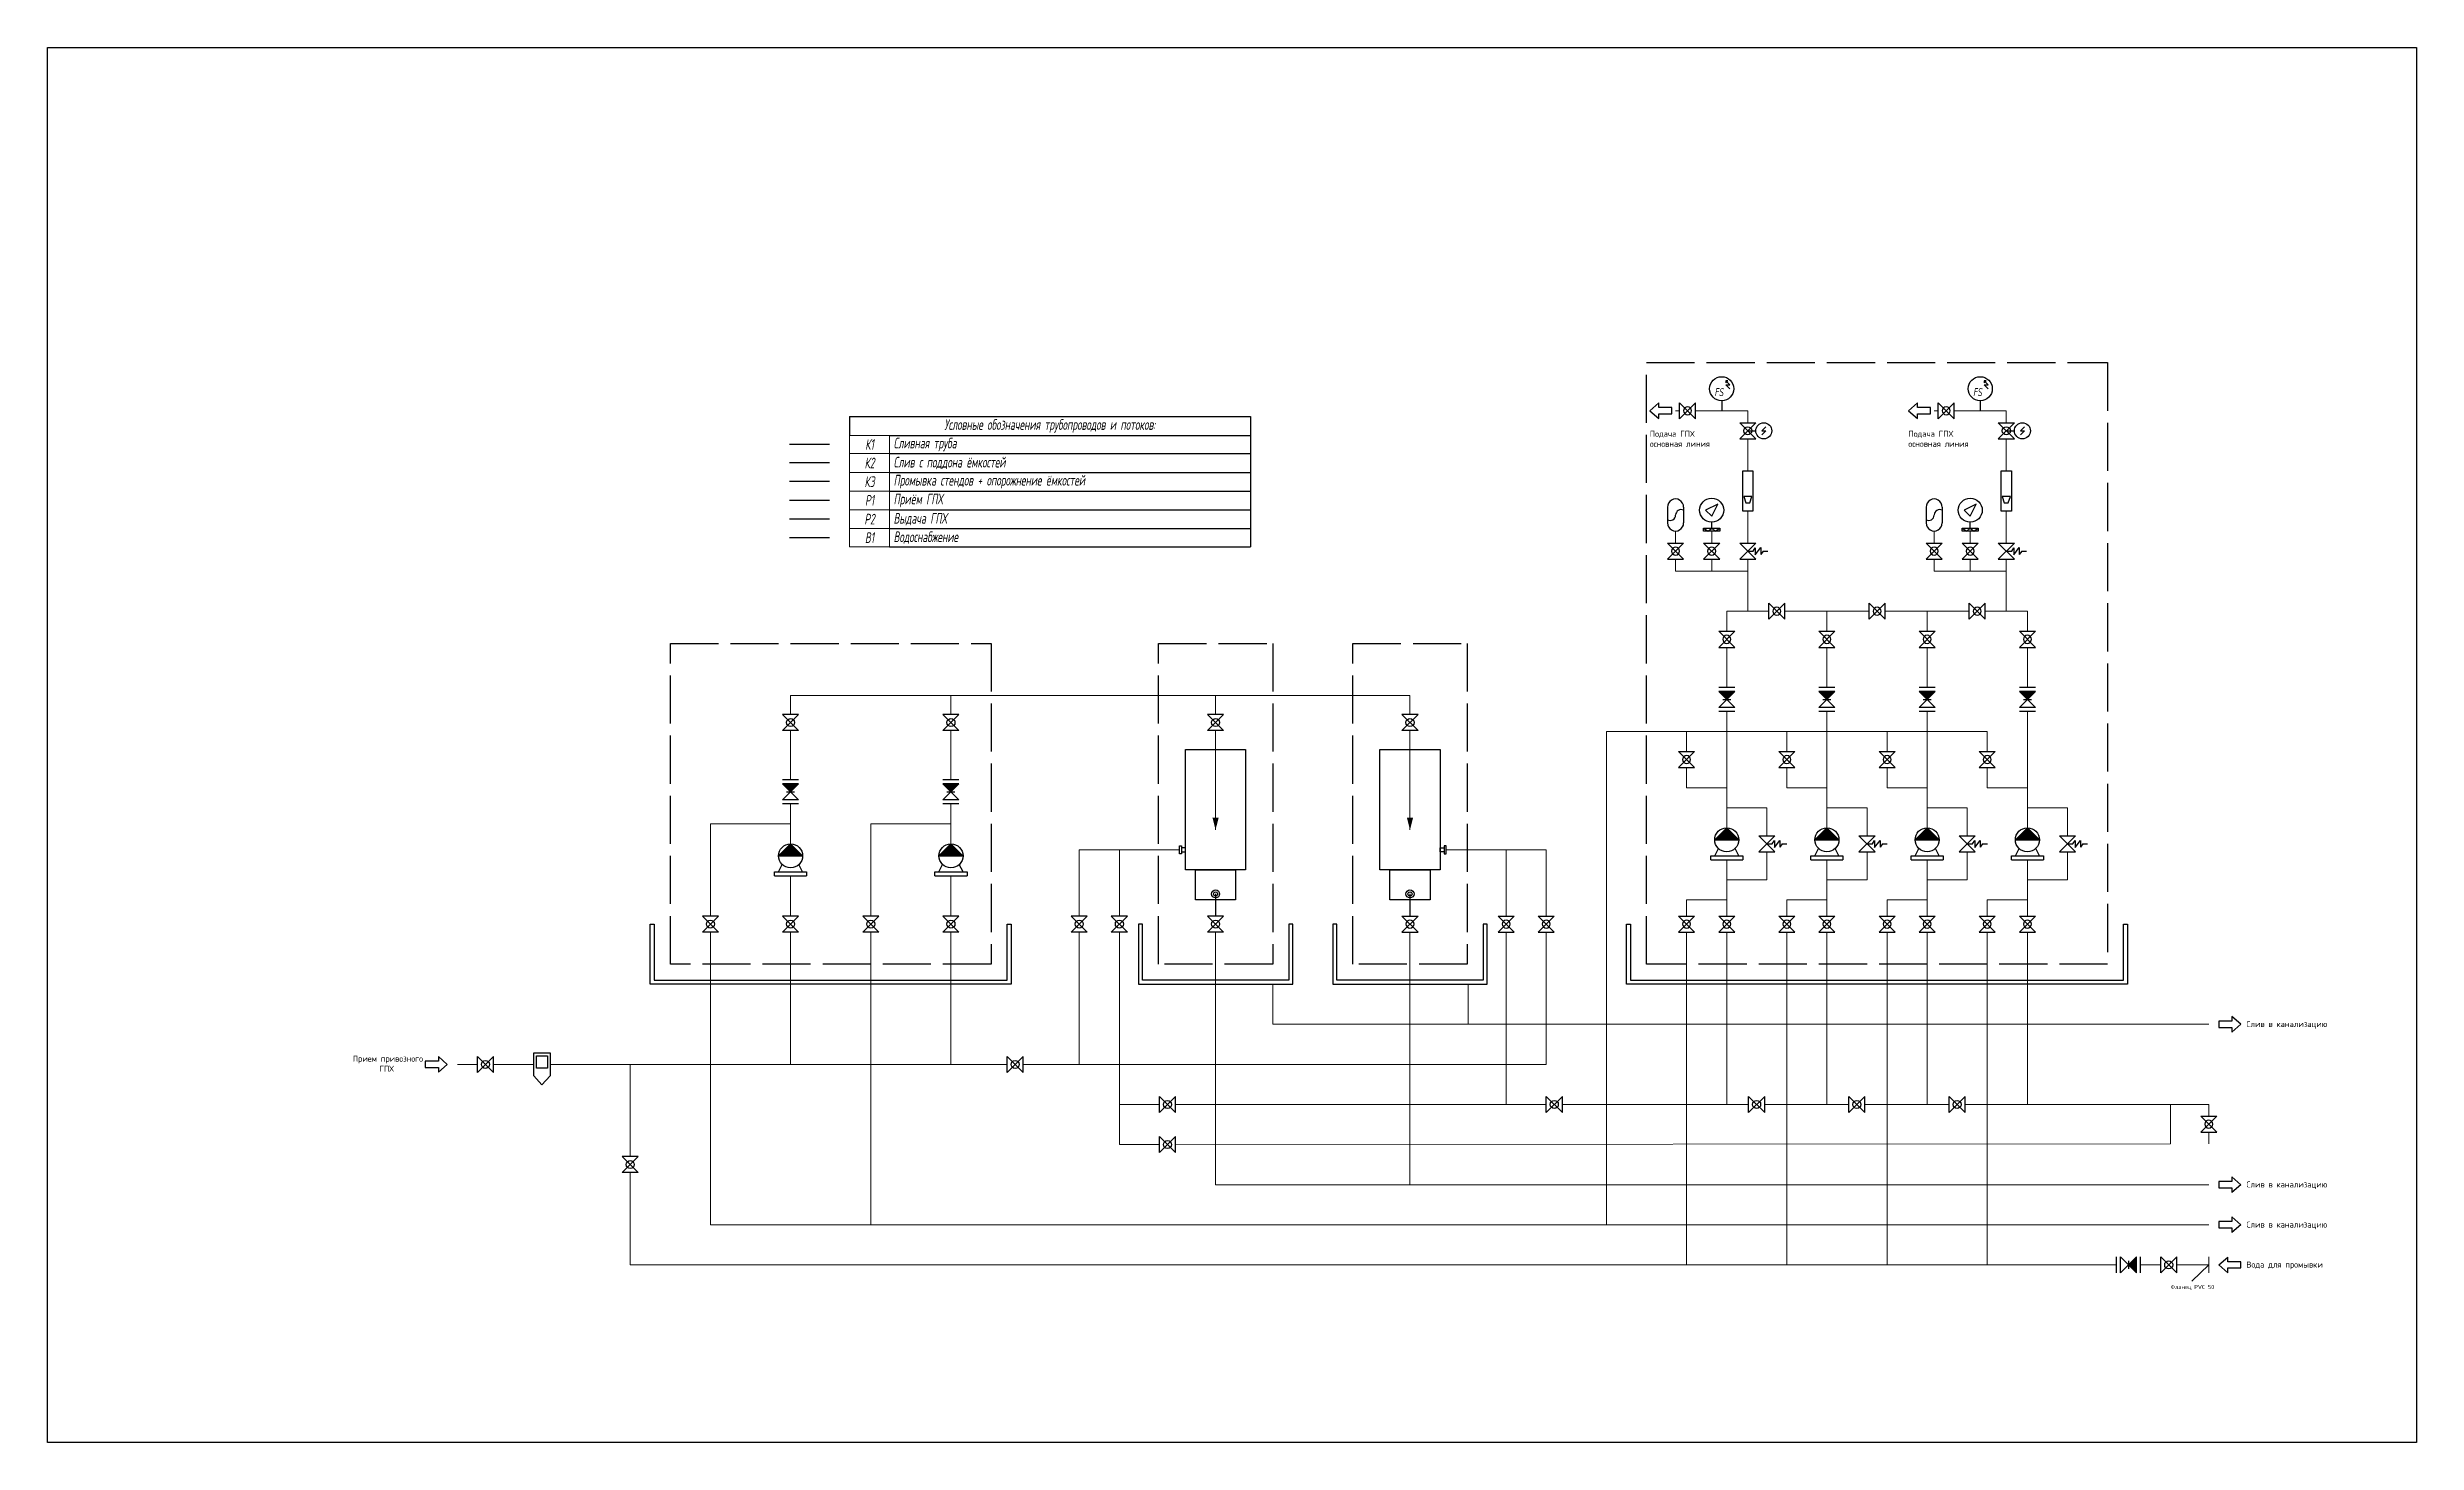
# Model space of a CAD drawing. Header units: inches. Extents: x -98789 to 102479, y -41186 to 39392.
# Drawn here: x -98789 to -39691, y -35588 to -794 of the extents above; entities that cross this region are included whole.
import ezdxf

# ---------------------------------------------------------------- set-up
doc = ezdxf.new("R2010")
doc.units = ezdxf.units.IN
doc.header["$MEASUREMENT"] = 0
doc.linetypes.add('ACAD_ISO02W100', pattern=[15, 12, -3])
doc.layers.add('1', color=7, linetype='Continuous')
doc.layers.add('система', color=1, linetype='Continuous')
for name, color, linetype, lineweight, true_color in [('В1+', 7, 'Continuous', 0, 0x0080ff), ('К1+', 7, 'Continuous', 0, 0xc85014), ('К2+', 7, 'Continuous', 0, 0xf0503c), ('К3+', 7, 'Continuous', 0, 0x823c3c), ('Р1+', 7, 'Continuous', 0, 0xff0080), ('Р2+', 7, 'Continuous', 0, 0xff80ff)]:
    doc.layers.add(name, color=color, linetype=linetype, lineweight=lineweight, true_color=true_color)
doc.styles.add('Eskd знаки', font='eskd.shx', dxfattribs={"width": 0.8, "oblique": 10})
doc.styles.add('Simplex25.085.15', font='isocpeur.ttf', dxfattribs={"height": 2.5})

msp = doc.modelspace()

# ---------------------------------------------------------------- texts
at = {"attachment_point": 1, "style": 'Simplex25.085.15'}
for s, width, heights, insert, char_height in [('Подача ГПХ\\Pосновная линия', 1501.84, [1017], (-58818, -10356), 150), ('Подача ГПХ\\Pосновная линия', 1501.84, [1017], (-52368, -10356), 150), ('Слив в канализацию', 2049.95, [535], (-43936, -25076), 150), ('\\pi35.51334;Прием привозного  \\P\\pi699.26334;ГПХ', 1728.53, [744], (-91206, -25939), 150), ('Слив в канализацию', 2049.95, [535], (-43936, -29076), 150), ('Слив в канализацию', 2049.95, [535], (-43936, -30076), 150), ('Вода для промывки', 2897.84, [2.5], (-43936, -31074), 150), ('Фланец PVC 50', 1039.53, [0], (-45827, -31658), 100)]:
    msp.add_mtext_dynamic_manual_height_columns(s, width=width, gutter_width=615, heights=heights, dxfattribs=dict(at, insert=insert, char_height=char_height))

# ---------------------------------------------------------------- blocks, each defined once
blk = doc.blocks.new('Насос')
h = blk.add_hatch(color=256)
h.dxf.hatch_style = 1
h.paths.add_polyline_path([(299, 0), (0, 300), (-299, 0)])
for p, q in [((-300, 0), (300, 0)), ((-400, -500), (-400, -400)), ((-400, -400), (400, -400)), ((-400, -500), (400, -500)), ((-300, -400), (-208, -216)), ((300, -400), (208, -216)), ((400, -400), (400, -500))]:
    blk.add_line(p, q)
at = {"ltscale": 10}
for q in [(-299, 0), (299, 0)]:
    blk.add_line((0, 300), q, dxfattribs=at)
blk.add_circle((0, 0), 300)
blk = doc.blocks.new('Ёмкость №2')
for points in [[(-750, 1500), (750, 1500), (750, -1500), (-750, -1500)], [(750, -950), (850, -950), (850, -1050), (750, -1050)], [(900, -900), (850, -900), (850, -1100), (900, -1100)], [(-500, -1500), (500, -1500), (500, -2250), (-500, -2250)]]:
    blk.add_lwpolyline(points, close=True)
for radius in [100, 50]:
    blk.add_circle((0, -2100), radius)
blk = doc.blocks.new('*T18')
at = {"color": 0, "linetype": 'ByBlock', "lineweight": -2, "transparency": 16777216}
for p, q in [((0, 0), (10000, 0)), ((0, 0), (0, -467)), ((10000, 0), (10000, -3244)), ((1000, -467), (10000, -467)), ((1000, -922), (10000, -922)), ((1000, -1389), (10000, -1389)), ((1000, -1856), (10000, -1856)), ((1000, -2322), (10000, -2322)), ((1000, -2789), (10000, -2789)), ((1000, -3244), (10000, -3244))]:
    blk.add_line(p, q, dxfattribs=at)
at = {"color": 7, "linetype": 'ByBlock', "lineweight": 15, "transparency": 16777216}
for p, q in [((0, -467), (1000, -467)), ((0, -467), (0, -3244)), ((1000, -467), (1000, -3244)), ((0, -922), (1000, -922)), ((0, -1389), (1000, -1389)), ((0, -1856), (1000, -1856)), ((0, -2322), (1000, -2322)), ((0, -2789), (1000, -2789)), ((0, -3244), (1000, -3244))]:
    blk.add_line(p, q, dxfattribs=at)
at = {"color": 0, "transparency": 16777216, "style": 'Eskd знаки'}
for s, insert, char_height, width, attachment_point in [('К1', (500, -694), 266.7, 910, 5), ('Сливная труба', (1100, -694), 266.67, 8800.02, 4), ('Условные обозначения трубопроводов и потоков:', (5000, -233), 266.67, 9997.82, 5), ('К2', (500, -1156), 266.7, 910, 5), ('Слив с поддона ёмкостей', (1100, -1156), 266.67, 8800.02, 4), ('К3', (500, -1622), 266.7, 910, 5), ('Промывка стендов + опорожнение ёмкостей', (1100, -1622), 266.67, 8800.02, 4), ('Р1', (500, -2089), 266.7, 910, 5), ('Приём ГПХ', (1100, -2089), 266.7, 8800.02, 4), ('Р2', (500, -2556), 266.7, 910, 5), ('В1', (500, -3017), 266.7, 910, 5), ('Выдача ГПХ', (1100, -2556), 266.7, 8800.02, 4), ('Водоснабжение', (1100, -3017), 266.67, 8800.02, 4)]:
    blk.add_mtext(s, dxfattribs=dict(at, insert=insert, char_height=char_height, width=width, attachment_point=attachment_point))
blk = doc.blocks.new('Кран шаровой')
for p, q in [((-200, 200), (-200, -200)), ((200, -200), (-200, 200)), ((200, 200), (-200, -200)), ((200, 200), (200, -200))]:
    blk.add_line(p, q)
blk.add_circle((0, 0), 100)
blk = doc.blocks.new('Обратный клапан')
h = blk.add_hatch(color=256)
h.dxf.hatch_style = 1
h.paths.add_polyline_path([(-200, 200), (-200, -200), (0, 0)])
for p, q in [((-300, 200), (-300, -200)), ((-200, 200), (-200, -200)), ((-200, -200), (200, 200)), ((-200, 200), (200, -200)), ((0, -100), (0, 100)), ((200, 200), (200, -200)), ((300, 200), (300, -200))]:
    blk.add_line(p, q)
blk = doc.blocks.new('Емкость №1')
for points in [[(-750, 1500), (750, 1500), (750, -1500), (-750, -1500)], [(-900, -900), (-850, -900), (-850, -1100), (-900, -1100)], [(-750, -950), (-850, -950), (-850, -1050), (-750, -1050)], [(-500, -1500), (500, -1500), (500, -2250), (-500, -2250)]]:
    blk.add_lwpolyline(points, close=True)
for radius in [100, 50]:
    blk.add_circle((0, -2100), radius)
blk = doc.blocks.new('Фильтр сетчатый')
for q in [(0, -285), (405, -285)]:
    blk.add_line((202, -509), q)
blk.add_lwpolyline([(0, -285), (0, 285), (405, 285), (405, -285)])
blk.add_lwpolyline([(64, 210), (340, 210), (340, -95), (64, -95)], close=True)
blk = doc.blocks.new('Гаситель пульсаций')
at = {"layer": 'система', "color": 0}
for p, q in [((-200, 596), (-200, 204)), ((200, 596), (200, 204))]:
    blk.add_line(p, q, dxfattribs=at)
for centre, radius, start, end in [((0, 600), 200, 358.8621, 181.1379), ((-135, 400), 135, 241.03063, 0.00395), ((0, 200), 200, 178.8621, 1.1379), ((138, 397), 138, 63.46804, 178.56441)]:
    blk.add_arc(centre, radius, start, end, dxfattribs=at)
blk = doc.blocks.new('Манометр с разделителем сред')
for p, q in [((150, 670), (-150, 520)), ((0, 370), (150, 670)), ((0, 370), (150, 670)), ((-150, 520), (0, 370))]:
    blk.add_line(p, q)
blk.add_lwpolyline([(-200, 70), (200, 70), (200, 0), (-200, 0)], close=True)
for points in [[(-200, 70), (-87, 0), (0, 70), (87, 0), (200, 70)], [(0, 70), (0, 220)]]:
    blk.add_lwpolyline(points)
blk.add_circle((0, 520), 300)
blk = doc.blocks.new('Кран шаровой с электроприводом')
for p, q in [((-200, -200), (-200, 200)), ((-200, 200), (200, -200)), ((-200, -200), (200, 200)), ((-100, 450), (0, 350)), ((0, 350), (0, 450)), ((0, 450), (100, 350)), ((0, 0), (0, 200)), ((200, -200), (200, 200))]:
    blk.add_line(p, q)
for centre, radius in [((0, 400), 200), ((0, 0), 100)]:
    blk.add_circle(centre, radius)
blk = doc.blocks.new('Перепускной клапан')
at = {"layer": 'система', "color": 7}
for p, q in [((-200, 200), (200, 200)), ((-200, 200), (200, -200)), ((200, 200), (-200, -200)), ((134, 0), (189, 80)), ((189, -90), (324, 86)), ((189, 80), (189, -90)), ((324, 86), (324, -87)), ((-200, -200), (200, -200)), ((0, 0), (134, 0)), ((383, 0), (324, -87)), ((383, 0), (503, 0))]:
    blk.add_line(p, q, dxfattribs=at)
blk = doc.blocks.new('Ротаметр')
for points in [[(-125, 1000), (125, 1000), (125, 0), (-125, 0)], [(100, 358), (-100, 358), (-50, 208), (50, 208)]]:
    blk.add_lwpolyline(points, close=True)
blk = doc.blocks.new('Датчик потока')
for p, q in [((200, 650), (100, 750)), ((200, 550), (100, 650)), ((100, 650), (200, 650)), ((0, 250), (0, 0))]:
    blk.add_line(p, q)
blk.add_circle((0, 550), 300)
at = {"layer": '1'}
for p, q in [((100, 750), (150, 750)), ((150, 750), (100, 750)), ((100, 750), (100, 700)), ((100, 700), (150, 750))]:
    blk.add_line(p, q, dxfattribs=at)
at = {"layer": '1', "insert": (-180, 564), "char_height": 200, "attachment_point": 1, "style": 'Eskd знаки'}
blk.add_mtext_dynamic_manual_height_columns('FS', width=522.43, gutter_width=22.5, heights=[0], dxfattribs=at)

# ---------------------------------------------------------------- linework, layer by layer
for p, q in [((-58818, -9856), (-58594, -9660)), ((-58818, -9856), (-58594, -10051)), ((-58594, -9778), (-58594, -9660)), ((-58269, -9778), (-58594, -9778)), ((-58594, -10051), (-58594, -9933)), ((-58594, -9933), (-58269, -9933)), ((-58269, -9933), (-58269, -9778)), ((-52368, -9856), (-52144, -9660)), ((-52368, -9856), (-52144, -10051)), ((-52144, -9778), (-52144, -9660)), ((-51819, -9778), (-52144, -9778)), ((-52144, -10051), (-52144, -9933)), ((-52144, -9933), (-51819, -9933)), ((-51819, -9933), (-51819, -9778)), ((-44301, -25078), (-44625, -25078)), ((-44625, -25078), (-44625, -25233)), ((-44625, -25233), (-44301, -25233)), ((-44301, -24960), (-44301, -25078)), ((-44077, -25156), (-44301, -24960)), ((-44077, -25156), (-44301, -25351)), ((-44301, -25233), (-44301, -25351)), ((-89037, -25960), (-89037, -26078)), ((-88813, -26156), (-89037, -25960)), ((-89037, -26078), (-89362, -26078)), ((-89362, -26078), (-89362, -26233)), ((-89362, -26233), (-89037, -26233)), ((-88813, -26156), (-89037, -26351)), ((-89037, -26233), (-89037, -26351)), ((-44301, -29078), (-44625, -29078)), ((-44625, -29078), (-44625, -29233)), ((-44625, -29233), (-44301, -29233)), ((-44301, -28960), (-44301, -29078)), ((-44077, -29156), (-44301, -28960)), ((-44077, -29156), (-44301, -29351)), ((-44301, -29233), (-44301, -29351)), ((-44301, -30078), (-44625, -30078)), ((-44625, -30078), (-44625, -30233)), ((-44301, -29960), (-44301, -30078)), ((-44077, -30156), (-44301, -29960)), ((-44625, -30233), (-44301, -30233)), ((-44077, -30156), (-44301, -30351)), ((-44301, -30233), (-44301, -30351)), ((-44875, -31156), (-45294, -31560)), ((-44625, -31156), (-44401, -30960)), ((-44625, -31156), (-44401, -31351)), ((-44401, -31078), (-44401, -30960)), ((-44077, -31078), (-44401, -31078)), ((-44401, -31351), (-44401, -31233)), ((-44401, -31233), (-44077, -31233)), ((-44077, -31233), (-44077, -31078))]:
    msp.add_line(p, q)
at = {"color": 1}
msp.add_lwpolyline([(-98789, -794), (-39691, -794), (-39691, -35588), (-98789, -35588)], close=True, dxfattribs=at)
at = {"linetype": 'ACAD_ISO02W100', "ltscale": 100}
for points in [[(-58900, -8656), (-47400, -8656), (-47400, -23656), (-58900, -23656)], [(-83250, -15656), (-75250, -15656), (-75250, -23656), (-83250, -23656)], [(-71075, -15656), (-68225, -15656), (-68225, -23656), (-71075, -23656)], [(-66225, -15656), (-63375, -15656), (-63375, -23656), (-66225, -23656)]]:
    msp.add_lwpolyline(points, close=True, dxfattribs=at)
for points in [[(-69650, -20006, 154, 0, 0), (-69650, -20306, 0, 0, 0)], [(-64800, -20006, 154, 0, 0), (-64800, -20306, 0, 0, 0)]]:
    msp.add_lwpolyline(points, format="xyseb")
for points in [[(-69650, -21906), (-69650, -22456)], [(-64800, -21906), (-64800, -22456)]]:
    msp.add_lwpolyline(points)
for points in [[(-83650, -22656), (-83650, -24056), (-74850, -24056), (-74850, -22656), (-74750, -22656), (-74750, -24156), (-83750, -24156), (-83750, -22656)], [(-67825, -22656), (-67825, -24056), (-71475, -24056), (-71475, -22656), (-71575, -22656), (-71575, -24156), (-67725, -24156), (-67725, -22656)], [(-62975, -22656), (-62975, -24056), (-66625, -24056), (-66625, -22656), (-66725, -22656), (-66725, -24156), (-62875, -24156), (-62875, -22656)], [(-59300, -22656), (-59300, -24056), (-47000, -24056), (-47000, -22656), (-46900, -22656), (-46900, -24156), (-59400, -24156), (-59400, -22656)]]:
    msp.add_lwpolyline(points, close=True)
at = {"layer": 'В1+', "lineweight": 30}
msp.add_lwpolyline([(-79281, -13023), (-80281, -13023)], dxfattribs=at)
at = {"layer": 'В1+'}
for points in [[(-56900, -22056), (-57900, -22056), (-57900, -22456)], [(-54400, -22056), (-55400, -22056), (-55400, -22456)], [(-51900, -22056), (-52900, -22056), (-52900, -22456)], [(-49400, -22056), (-50400, -22056), (-50400, -22456)], [(-57900, -22856), (-57900, -31156)], [(-55400, -22856), (-55400, -31156)], [(-52900, -22856), (-52900, -31156)], [(-50400, -22856), (-50400, -31156)], [(-84250, -28456), (-84250, -26156)], [(-84250, -28856), (-84250, -31156), (-47175, -31156)], [(-46575, -31156), (-46075, -31156)], [(-45675, -31156), (-44875, -31156)], [(-44875, -30956), (-44875, -31356)]]:
    msp.add_lwpolyline(points, dxfattribs=at)
at = {"layer": 'К1+', "lineweight": 30}
msp.add_lwpolyline([(-79281, -10701), (-80281, -10701)], dxfattribs=at)
at = {"layer": 'К1+'}
for points in [[(-50400, -18356), (-50400, -17856), (-59900, -17856), (-59900, -30156)], [(-57900, -18356), (-57900, -17856)], [(-55400, -18356), (-55400, -17856)], [(-52900, -18356), (-52900, -17856)], [(-56900, -19256), (-57900, -19256), (-57900, -18756)], [(-54400, -19256), (-55400, -19256), (-55400, -18756)], [(-51900, -19256), (-52900, -19256), (-52900, -18756)], [(-49400, -19256), (-50400, -19256), (-50400, -18756)], [(-80250, -20156), (-82250, -20156), (-82250, -22456)], [(-76250, -20156), (-78250, -20156), (-78250, -22456)], [(-44875, -30156), (-82250, -30156), (-82250, -22856)], [(-78250, -30156), (-78250, -22856)]]:
    msp.add_lwpolyline(points, dxfattribs=at)
at = {"layer": 'К2+', "lineweight": 30}
msp.add_lwpolyline([(-79281, -11156), (-80281, -11156)], dxfattribs=at)
at = {"layer": 'К2+'}
for points in [[(-68225, -24156), (-68225, -25156), (-44875, -25156)], [(-63350, -24156), (-63350, -25156)]]:
    msp.add_lwpolyline(points, dxfattribs=at)
at = {"layer": 'К3+', "lineweight": 30}
msp.add_lwpolyline([(-79281, -11623), (-80281, -11623)], dxfattribs=at)
at = {"layer": 'К3+'}
for points in [[(-44875, -29156), (-69650, -29156), (-69650, -22856)], [(-64800, -22856), (-64800, -29156)]]:
    msp.add_lwpolyline(points, dxfattribs=at)
at = {"layer": 'Р1+', "lineweight": 30}
msp.add_lwpolyline([(-79281, -12090), (-80281, -12090)], dxfattribs=at)
at = {"layer": 'Р1+'}
for points in [[(-80250, -17431), (-80250, -16956), (-64800, -16956), (-64800, -17431)], [(-76250, -17431), (-76250, -16956)], [(-69650, -17431), (-69650, -16956)], [(-80250, -19056), (-80250, -17831)], [(-76250, -19056), (-76250, -17831)], [(-69650, -17831), (-69650, -20306)], [(-64800, -17831), (-64800, -20306)], [(-80250, -19656), (-80250, -20656)], [(-76250, -19656), (-76250, -20656)], [(-80250, -21456), (-80250, -22456)], [(-76250, -21456), (-76250, -22456)], [(-80250, -22856), (-80250, -26156)], [(-76250, -22856), (-76250, -26156)], [(-88563, -26156), (-88063, -26156)], [(-86655, -26156), (-87663, -26156)], [(-74850, -26156), (-86250, -26156)]]:
    msp.add_lwpolyline(points, dxfattribs=at)
at = {"layer": 'Р2+'}
for points in [[(-58175, -9856), (-58075, -9856)], [(-56375, -10156), (-56375, -9856), (-57675, -9856)], [(-51725, -9856), (-51625, -9856)], [(-49925, -10156), (-49925, -9856), (-51225, -9856)], [(-56375, -11356), (-56375, -10556)], [(-49925, -11356), (-49925, -10556)], [(-56375, -13156), (-56375, -12356)], [(-49925, -13156), (-49925, -12356)], [(-58175, -13156), (-58175, -12856)], [(-57275, -13156), (-57275, -12856)], [(-51725, -13156), (-51725, -12856)], [(-50825, -13156), (-50825, -12856)], [(-56375, -13856), (-58175, -13856), (-58175, -13556)], [(-57275, -13856), (-57275, -13556)], [(-56375, -14856), (-56375, -13556)], [(-49925, -13856), (-51725, -13856), (-51725, -13556)], [(-50825, -13856), (-50825, -13556)], [(-49925, -14856), (-49925, -13556)], [(-56900, -14856), (-56900, -15356)], [(-55850, -14856), (-56900, -14856)], [(-53350, -14856), (-55450, -14856)], [(-54400, -14856), (-54400, -15356)], [(-50850, -14856), (-52950, -14856)], [(-51900, -14856), (-51900, -15356)], [(-49400, -14856), (-50450, -14856)], [(-49400, -14856), (-49400, -15356)], [(-56900, -15756), (-56900, -16756)], [(-54400, -15756), (-54400, -16756)], [(-51900, -15756), (-51900, -16756)], [(-49400, -15756), (-49400, -16756)], [(-56900, -17356), (-56900, -20256)], [(-54400, -17356), (-54400, -20256)], [(-51900, -17356), (-51900, -20256)], [(-49400, -17356), (-49400, -20256)], [(-56900, -19756), (-55900, -19756), (-55900, -20455)], [(-54400, -19756), (-53400, -19756), (-53400, -20455)], [(-51900, -19756), (-50900, -19756), (-50900, -20455)], [(-49400, -19756), (-48400, -19756), (-48400, -20455)], [(-70550, -20806), (-73050, -20806), (-73050, -22456)], [(-72050, -20806), (-72050, -22456)], [(-63900, -20806), (-61400, -20806), (-61400, -22456)], [(-62400, -20806), (-62400, -22456)], [(-55900, -20855), (-55900, -21556), (-56900, -21556)], [(-56900, -21056), (-56900, -22456)], [(-53400, -20855), (-53400, -21556), (-54400, -21556)], [(-54400, -21056), (-54400, -22456)], [(-50900, -20855), (-50900, -21556), (-51900, -21556)], [(-51900, -21056), (-51900, -22456)], [(-48400, -20855), (-48400, -21556), (-49400, -21556)], [(-49400, -21056), (-49400, -22456)], [(-74450, -26156), (-61400, -26156), (-61400, -22856)], [(-73050, -22856), (-73050, -26156)], [(-71050, -28156), (-72050, -28156), (-72050, -22856)], [(-62400, -22856), (-62400, -27156)], [(-56900, -22856), (-56900, -27156)], [(-54400, -22856), (-54400, -27156)], [(-51900, -22856), (-51900, -27156)], [(-49400, -22856), (-49400, -27156)], [(-71050, -27156), (-72050, -27156)], [(-61400, -27156), (-70650, -27156)], [(-45827, -27156), (-45827, -28139), (-70650, -28156)], [(-61000, -27156), (-56353, -27156)], [(-55953, -27156), (-53853, -27156)], [(-53453, -27156), (-51353, -27156)], [(-50953, -27156), (-44875, -27156), (-44875, -27447)], [(-44875, -28139), (-44875, -27847)]]:
    msp.add_lwpolyline(points, dxfattribs=at)
at = {"layer": 'Р2+', "lineweight": 30}
msp.add_lwpolyline([(-79281, -12556), (-80281, -12556)], dxfattribs=at)
at = {"layer": 'система', "color": 7}
for p, q in [((-56100, -20455), (-55700, -20455)), ((-56100, -20455), (-55700, -20855)), ((-55700, -20455), (-56100, -20855)), ((-55900, -20656), (-55766, -20656)), ((-55766, -20656), (-55711, -20575)), ((-55711, -20746), (-55576, -20570)), ((-55711, -20575), (-55711, -20746)), ((-55576, -20570), (-55576, -20743)), ((-55517, -20656), (-55576, -20743)), ((-55517, -20656), (-55398, -20656)), ((-53600, -20455), (-53200, -20455)), ((-53600, -20455), (-53200, -20855)), ((-53200, -20455), (-53600, -20855)), ((-53400, -20656), (-53266, -20656)), ((-53266, -20656), (-53211, -20575)), ((-53211, -20746), (-53076, -20570)), ((-53211, -20575), (-53211, -20746)), ((-53076, -20570), (-53076, -20743)), ((-53017, -20656), (-53076, -20743)), ((-53017, -20656), (-52898, -20656)), ((-51100, -20455), (-50700, -20455)), ((-51100, -20455), (-50700, -20855)), ((-50700, -20455), (-51100, -20855)), ((-50900, -20656), (-50766, -20656)), ((-50766, -20656), (-50711, -20575)), ((-50711, -20746), (-50576, -20570)), ((-50711, -20575), (-50711, -20746)), ((-50576, -20570), (-50576, -20743)), ((-50517, -20656), (-50576, -20743)), ((-50517, -20656), (-50398, -20656)), ((-48600, -20455), (-48200, -20455)), ((-48600, -20455), (-48200, -20855)), ((-48200, -20455), (-48600, -20855)), ((-48400, -20656), (-48266, -20656)), ((-48266, -20656), (-48211, -20575)), ((-48211, -20746), (-48076, -20570)), ((-48211, -20575), (-48211, -20746)), ((-48076, -20570), (-48076, -20743)), ((-48017, -20656), (-48076, -20743)), ((-48017, -20656), (-47898, -20656)), ((-56100, -20855), (-55700, -20855)), ((-53600, -20855), (-53200, -20855)), ((-51100, -20855), (-50700, -20855)), ((-48600, -20855), (-48200, -20855))]:
    msp.add_line(p, q, dxfattribs=at)

# ---------------------------------------------------------------- block references
for name, p in [('Датчик потока', (-57025, -9856)), ('Датчик потока', (-50575, -9856)), ('*T18', (-78781, -10003)), ('Ротаметр', (-56375, -12356)), ('Ротаметр', (-49925, -12356)), ('Гаситель пульсаций', (-58175, -12856)), ('Манометр с разделителем сред', (-57275, -12856)), ('Гаситель пульсаций', (-51725, -12856)), ('Манометр с разделителем сред', (-50825, -12856)), ('Перепускной клапан', (-56375, -13356)), ('Перепускной клапан', (-49925, -13356)), ('Емкость №1', (-69650, -19806)), ('Ёмкость №2', (-64800, -19806)), ('Насос', (-80250, -20956)), ('Насос', (-76250, -20956)), ('Насос', (-56900, -20556)), ('Насос', (-54400, -20556)), ('Насос', (-51900, -20556)), ('Насос', (-49400, -20556)), ('Фильтр сетчатый', (-86655, -26156))]:
    msp.add_blockref(name, p)
at = {"xscale": -1}
for p, rotation in [((-57875, -9856), 180), ((-51425, -9856), 180), ((-58175, -13356), 90.00000000000024), ((-57275, -13356), 90.00000000000024), ((-51725, -13356), 90.00000000000024), ((-50825, -13356), 90.00000000000024), ((-55650, -14856), 180), ((-53150, -14856), 180), ((-50650, -14856), 180), ((-56900, -15556), 90.00000000000024), ((-54400, -15556), 90.00000000000024), ((-51900, -15556), 90.00000000000024), ((-49400, -15556), 90.00000000000024), ((-57900, -18556), 90.00000000000024), ((-55400, -18556), 90.00000000000024), ((-52900, -18556), 90.00000000000024), ((-50400, -18556), 90.00000000000024), ((-64800, -22656), 90.00000000000024), ((-62400, -22656), 90.00000000000024), ((-61400, -22656), 90.00000000000024), ((-57900, -22656), 90.00000000000024), ((-56900, -22656), 90.00000000000024), ((-55400, -22656), 90.00000000000024), ((-54400, -22656), 90.00000000000024), ((-52900, -22656), 90.00000000000024), ((-51900, -22656), 90.00000000000024), ((-50400, -22656), 90.00000000000024), ((-49400, -22656), 90.00000000000024), ((-44876, -27647), 90.00000000000024)]:
    msp.add_blockref('Кран шаровой', p, dxfattribs=dict(at, rotation=rotation))
for name, p, rotation in [('Кран шаровой с электроприводом', (-56375, -10356), 270), ('Кран шаровой с электроприводом', (-49925, -10356), 270), ('Обратный клапан', (-56900, -17056), 270.0000000000001), ('Обратный клапан', (-54400, -17056), 270.0000000000001), ('Обратный клапан', (-51900, -17056), 270.0000000000001), ('Обратный клапан', (-49400, -17056), 270.0000000000001), ('Кран шаровой', (-80250, -17631), 269.9999999999997), ('Кран шаровой', (-76250, -17631), 269.9999999999997), ('Кран шаровой', (-69650, -17631), 269.9999999999997), ('Кран шаровой', (-64800, -17631), 269.9999999999997), ('Обратный клапан', (-80250, -19356), 270.0000000000001), ('Обратный клапан', (-76250, -19356), 270.0000000000001), ('Кран шаровой', (-82250, -22656), 269.9999999999997), ('Кран шаровой', (-80250, -22656), 269.9999999999997), ('Кран шаровой', (-78250, -22656), 269.9999999999997), ('Кран шаровой', (-76250, -22656), 269.9999999999997), ('Кран шаровой', (-73050, -22656), 269.9999999999997), ('Кран шаровой', (-72050, -22656), 269.9999999999997), ('Кран шаровой', (-69650, -22656), 269.9999999999997), ('Кран шаровой', (-87863, -26156), 179.9999999999997), ('Кран шаровой', (-74650, -26156), 179.9999999999997), ('Кран шаровой', (-70850, -27156), 179.9999999999997), ('Кран шаровой', (-61200, -27156), 179.9999999999997), ('Кран шаровой', (-56153, -27156), 179.9999999999997), ('Кран шаровой', (-53653, -27156), 179.9999999999997), ('Кран шаровой', (-51153, -27156), 179.9999999999997), ('Кран шаровой', (-70850, -28156), 179.9999999999997), ('Кран шаровой', (-84250, -28656), 269.9999999999997), ('Обратный клапан', (-46875, -31156), 180), ('Кран шаровой', (-45875, -31156), 179.9999999999997)]:
    msp.add_blockref(name, p, dxfattribs=dict(rotation=rotation))

msp.set_redraw_order([(e.dxf.handle, doc.entitydb.next_handle()) for e in msp.query("TEXT MTEXT ATTDEF DIMENSION ARC_DIMENSION")])  # texts and dimensions are drawn at this point

doc.saveas('drawing.dxf')
